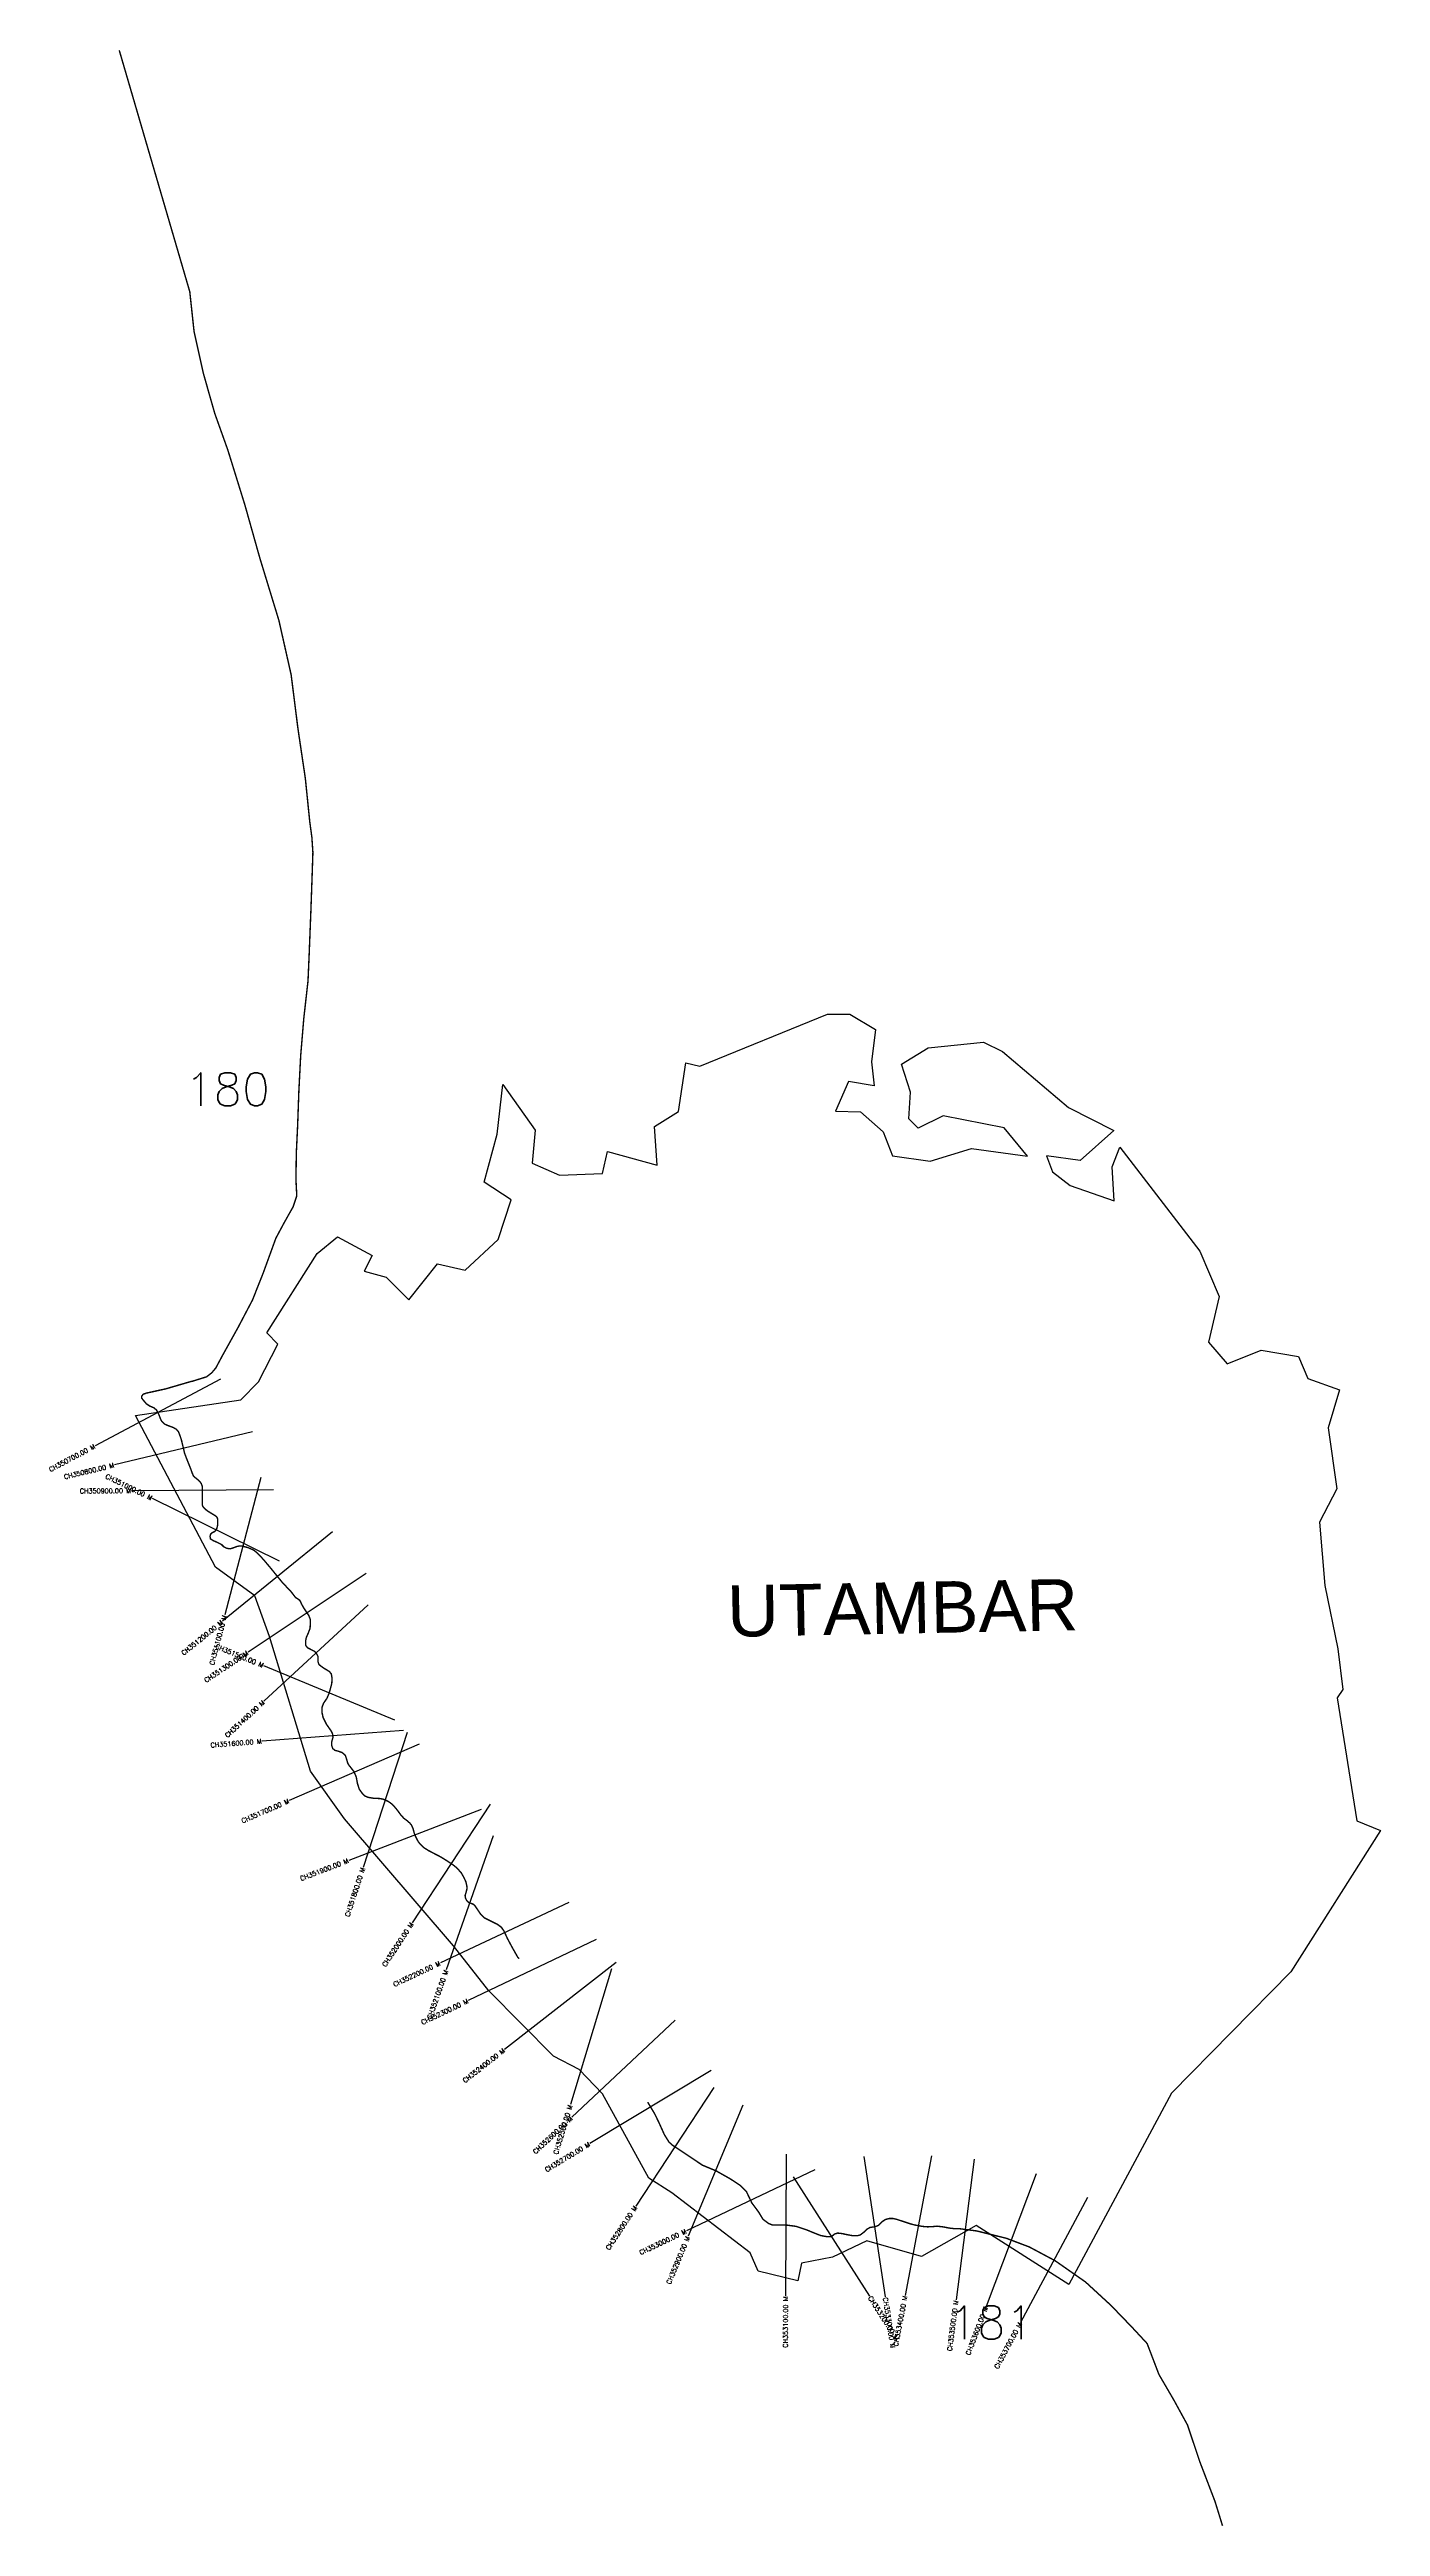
# Model space of a CAD drawing. Header units: metres. Extents: x 293367 to 296182, y 1978557 to 1983794.
import ezdxf
from ezdxf.enums import TextEntityAlignment as Align

# ---------------------------------------------------------------- set-up
doc = ezdxf.new("R2010")
doc.units = ezdxf.units.M
doc.header["$MEASUREMENT"] = 0
for name, color, linetype in [('CS', 134, 'Continuous'), ('CSMark', 6, 'Continuous'), ('NATURALLY PROTECTED', 3, 'Continuous'), ('VILLAGE NAME', 250, 'Continuous')]:
    doc.layers.add(name, color=color, linetype=linetype)
doc.styles.get("Standard").update_dxf_attribs({"font": 'simplex.shx'})

msp = doc.modelspace()

# ---------------------------------------------------------------- linework, layer by layer
at = {"color": 6, "flags": 128}
for points in [[(294394, 1981509.4), (294387.7, 1981439.2), (294445.9, 1981414.4), (294537, 1981417.5), (294547.2, 1981463.9), (294652.2, 1981435.6), (294646.8, 1981517.2), (294697.8, 1981548.6), (294712.8, 1981651.4), (294742.4, 1981644.8), (295012.9, 1981754.9), (295060.1, 1981754.3), (295114.2, 1981722.4), (295105.5, 1981653.9), (295111.1, 1981603), (295057.3, 1981612), (295029.3, 1981549.3), (295082.5, 1981548.3), (295130.7, 1981505.5), (295149.9, 1981454.8), (295229.7, 1981443.6), (295317, 1981470.8), (295435.5, 1981454.6), (295386.5, 1981514.1), (295257, 1981539.4), (295204.3, 1981513.5), (295184.5, 1981533.3), (295188.5, 1981589.7), (295169.1, 1981648.8), (295225.6, 1981683.6), (295342.7, 1981695.4), (295382.5, 1981675.6), (295522.6, 1981557.1), (295617.9, 1981508.3), (295547.3, 1981445.3), (295475.5, 1981454.9), (295488.3, 1981420.9), (295526, 1981392), (295618.9, 1981359.6), (295615, 1981431.7), (295631, 1981473.1), (295799.8, 1981253.5), (295840.7, 1981157.3), (295818.4, 1981060.9), (295858, 1981015.3), (295929.6, 1981044.3), (296008.6, 1981030.8), (296028.8, 1980983.8), (296095.7, 1980959.9), (296071.6, 1980879.6), (296089.9, 1980750.8), (296052.9, 1980680.3), (296064.6, 1980546.4), (296091.9, 1980412.4), (296102.6, 1980326.2), (296090.7, 1980309.1), (296132.2, 1980048.6), (296182.2, 1980028), (295992.4, 1979729.2), (295740.5, 1979472.9), (295523.3, 1979067.9), (295327, 1979192.8), (295211.4, 1979127.7), (295095.7, 1979160.5), (295023, 1979126.3), (294957.8, 1979113.7), (294950.1, 1979075.9), (294865.8, 1979096.2), (294848.7, 1979134.9), (294683.7, 1979262.3), (294634.8, 1979293.2), (294536.9, 1979471.5), (294487.3, 1979522.9), (294433.2, 1979551.4), (294296.5, 1979689.4), (294221.3, 1979784.5), (293990.8, 1980053.3), (293918.9, 1980153.8), (293832.3, 1980438.4), (293801.1, 1980524.7), (293718.3, 1980585.4), (293549, 1980905.6), (293771.6, 1980939.1), (293808.9, 1980976.9), (293850.2, 1981056.8), (293826.6, 1981080.5), (293933.3, 1981248.4), (293976.4, 1981283.7), (294049.5, 1981244.3), (294032.4, 1981211.1), (294079, 1981198.1), (294126.9, 1981150.5), (294188.1, 1981226.8), (294246, 1981213.5), (294316.1, 1981278.3), (294343.5, 1981362.3), (294286.5, 1981399.5), (294314.1, 1981500.5), (294326, 1981605.6)], [(294326, 1981605.6), (294394, 1981509.4)]]:
    msp.add_lwpolyline(points, dxfattribs=at)
at = {"layer": 'CS'}
for p, q in [((293728.5, 1980982.9), (293463.6, 1980842)), ((293796.2, 1980871.3), (293504.5, 1980801.4)), ((293814, 1980774.5), (293737.9, 1980484.3)), ((293840.6, 1980748.6), (293540.6, 1980746.8)), ((293853.9, 1980597.7), (293584.7, 1980730.1)), ((293965.9, 1980659.8), (293732.9, 1980470.8)), ((294036.7, 1980571.5), (293787, 1980405.3)), ((294041.1, 1980505.2), (293820.7, 1980301.6)), ((294097.2, 1980261.5), (293820.1, 1980376.5)), ((294115.9, 1980240.1), (293816.8, 1980217.1)), ((294123.7, 1980235.6), (294030.5, 1979950.4)), ((294149.3, 1980210.9), (293874.1, 1980091.5)), ((294280.1, 1980072.6), (293999.9, 1979965.2)), ((294298.8, 1980083.8), (294134.1, 1979833.1)), ((294305.3, 1980016.8), (294206.4, 1979733.5)), ((294465.6, 1979876.1), (294194, 1979748.6)), ((294523.5, 1979798.1), (294252.9, 1979668.7)), ((294565.8, 1979749.5), (294329.2, 1979565.1)), ((294555.8, 1979735.8), (294469.1, 1979448.7)), ((294690.3, 1979627.4), (294471.7, 1979421.9)), ((294766.9, 1979521), (294510, 1979366.2)), ((294772.4, 1979484.7), (294607.4, 1979234.2)), ((294833.6, 1979447.4), (294718.1, 1979170.6)), ((294925.4, 1979344), (294924, 1979044)), ((295089.7, 1979338.6), (295134.8, 1979042)), ((295232.4, 1979340.1), (295176.9, 1979045.3)), ((294985.5, 1979310.4), (294714.4, 1979181.8)), ((294939.8, 1979296.1), (295101.5, 1979043.4)), ((295323.1, 1979333.4), (295284.7, 1979035.9)), ((295454, 1979302.5), (295348.1, 1979021.8)), ((295562.2, 1979252.2), (295420.8, 1978987.6))]:
    msp.add_line(p, q, dxfattribs=at)
at = {"layer": 'NATURALLY PROTECTED', "const_width": 3, "flags": 128}
for points in [[(293514.6, 1983792.9), (293663.8, 1983282.3), (293672.9, 1983197.9), (293692.6, 1983109.4), (293716.6, 1983025.1), (293744.3, 1982947.5), (293780.3, 1982831.6), (293811.9, 1982719.3), (293852.3, 1982587.2), (293878.2, 1982472.3), (293892.6, 1982358.2), (293908.2, 1982253.4), (293917.6, 1982161.2), (293922.1, 1982128.2), (293924.2, 1982096.4), (293922.5, 1982045.4), (293920, 1981974.3), (293916.4, 1981883.1), (293913.9, 1981825.2), (293904.9, 1981745.3), (293898.3, 1981665.7), (293894.5, 1981591.5), (293891.9, 1981518.4), (293889.1, 1981460.1), (293888.4, 1981403.7), (293890.1, 1981370.3), (293882.5, 1981347.4), (293872.7, 1981330.1), (293861.5, 1981310), (293845.8, 1981280.6), (293819.2, 1981207.5), (293796.4, 1981150), (293765.3, 1981090.9), (293733.1, 1981033), (293718.8, 1981006.3), (293710.2, 1980996.1), (293699.4, 1980987.7), (293669.5, 1980978.4), (293666, 1980977.7), (293613.6, 1980962.4), (293571.6, 1980953.1), (293565.4, 1980950.9), (293562.3, 1980946.9), (293562.2, 1980942.4), (293565.5, 1980938.3), (293571.9, 1980930.7), (293579.1, 1980925.9), (293587.6, 1980922.3), (293593.2, 1980917.8), (293598.5, 1980907.8), (293601.4, 1980900), (293603.2, 1980895.9), (293605.1, 1980892.9), (293610.6, 1980887.7), (293617.5, 1980884.7), (293628.4, 1980880.7), (293635.4, 1980876.7), (293639.8, 1980871.8), (293642.1, 1980865.9), (293644, 1980860.7), (293646.1, 1980854.1), (293649.5, 1980840.1), (293652.7, 1980826.5), (293656.6, 1980816.1), (293661.1, 1980804.6), (293664.8, 1980795.7), (293668.6, 1980785), (293671.4, 1980778.5), (293674.6, 1980775.1), (293683.2, 1980768.2), (293687.9, 1980762.4), (293690.5, 1980755.5), (293690.6, 1980739), (293690.4, 1980725.2), (293690.1, 1980718.7), (293691, 1980714.2), (293694.5, 1980709.8), (293700.5, 1980704.6), (293707, 1980700.5), (293712, 1980697.4), (293715.4, 1980695.5), (293719.8, 1980692.4), (293722, 1980689.6), (293722.9, 1980685.9), (293722.5, 1980672.7), (293721.1, 1980667.6), (293718.9, 1980662.9), (293716.2, 1980660.5), (293711, 1980657.8), (293708.1, 1980655.4), (293706.7, 1980650.7), (293707.6, 1980645), (293712.8, 1980641.6), (293722.1, 1980637.5), (293731, 1980633), (293735.8, 1980628.2), (293742, 1980625), (293749.2, 1980624), (293755.6, 1980625.9), (293763.7, 1980629), (293768.1, 1980629.8), (293774.9, 1980629.7), (293786.6, 1980626.6), (293798.5, 1980621.5), (293805, 1980616.5), (293813.2, 1980608.2), (293819.8, 1980601.1), (293834.3, 1980583.9), (293859.6, 1980552.8), (293877.7, 1980533.7), (293885.6, 1980523.5), (293888.6, 1980520.3), (293893.9, 1980517), (293896.1, 1980515.3), (293898, 1980512.3), (293899.8, 1980508), (293904.5, 1980499.5), (293915.7, 1980482.7), (293918.6, 1980474.8), (293918.8, 1980466.1), (293918.2, 1980455.7), (293914.3, 1980445.5), (293910.2, 1980436.3), (293908.9, 1980429.5), (293908.7, 1980420.2), (293912.7, 1980414.9), (293919.3, 1980411.4), (293927.3, 1980407.3), (293932.1, 1980402.2), (293935, 1980396.1), (293935.1, 1980384.9), (293937, 1980379.3), (293945.7, 1980372.6), (293959, 1980364.5), (293963.2, 1980359.5), (293964.8, 1980349.5), (293964.1, 1980338.9), (293958.8, 1980319.5), (293954.1, 1980308.1), (293946.7, 1980297.3), (293943.4, 1980288.5), (293943.2, 1980279), (293945.9, 1980266.9), (293953, 1980252.8), (293962.9, 1980238.6), (293966.1, 1980232), (293966.6, 1980225.2), (293964, 1980215.7), (293963.8, 1980208.7), (293966.1, 1980201.9), (293970.3, 1980197.9), (293977.8, 1980196), (293986.1, 1980193.1), (293992.8, 1980187.3), (293995.1, 1980180.2), (293998.1, 1980170.2), (294000.3, 1980166.6), (294010.9, 1980153.1), (294016, 1980141.2), (294018.2, 1980128.6), (294022.2, 1980115.8), (294028.8, 1980106.6), (294033.8, 1980101.5), (294040.8, 1980098.4), (294052.1, 1980096.6), (294065.1, 1980095.9), (294072, 1980094.7), (294077.4, 1980092.9), (294085, 1980088.9), (294091.2, 1980084.3), (294096.6, 1980078.7), (294102.6, 1980071.6), (294110.6, 1980060.6), (294116.7, 1980054.1), (294123.7, 1980048.9), (294129.5, 1980043.7), (294133, 1980039.2), (294136.2, 1980031.9), (294138.5, 1980022.9), (294141, 1980016.3), (294145, 1980008.5), (294147.8, 1980003.5), (294152.3, 1979998.5), (294157.9, 1979992.6), (294168.5, 1979986), (294179.7, 1979980.1), (294194.4, 1979972.5), (294208.1, 1979964), (294219.9, 1979956.2), (294229.1, 1979948.8), (294238.1, 1979938.5), (294243.3, 1979929.5), (294247.9, 1979919.6), (294249.8, 1979910.9), (294250.2, 1979905.7), (294248.6, 1979899), (294246.1, 1979890.6), (294247.1, 1979884.9), (294249.4, 1979880.2), (294254.4, 1979875.7), (294262.9, 1979872.7), (294266.5, 1979869.8), (294273, 1979860.2), (294279.1, 1979851.3), (294286.4, 1979843.8), (294302.5, 1979835.7), (294314.5, 1979829.9), (294322.9, 1979823.6), (294328.2, 1979815.9), (294335.8, 1979799.6), (294345.5, 1979781.5), (294357.5, 1979760.3), (294360.5, 1979757.2)], [(294632.4, 1979453.8), (294633.4, 1979452), (294646.8, 1979429.8), (294655.8, 1979411.3), (294667.8, 1979384.7), (294677.5, 1979369.3), (294684.3, 1979363.1), (294703.3, 1979350.6), (294721.7, 1979338.3), (294748, 1979320.6), (294777.3, 1979308.4), (294807.4, 1979291.4), (294828.7, 1979277.3), (294841.1, 1979264.8), (294852.4, 1979241), (294867.1, 1979221.2), (294876.2, 1979206.1), (294888.3, 1979197.1), (294895.8, 1979194.2), (294908.3, 1979194.1), (294925.1, 1979194), (294946.3, 1979191.2), (294967.6, 1979184.1), (294986.6, 1979176.3), (294998.5, 1979171.7), (295012.4, 1979169.2), (295020.2, 1979169.4), (295023.5, 1979171.6), (295027.8, 1979175.1), (295034.2, 1979177), (295043.7, 1979175.9), (295049.8, 1979174.5), (295056.7, 1979173.1), (295067.2, 1979171.3), (295075.5, 1979171.3), (295081.9, 1979173), (295091.2, 1979180.2), (295096.8, 1979185.6), (295102.6, 1979188.8), (295113.3, 1979190.5), (295120.8, 1979193.4), (295128.9, 1979201.6), (295135.5, 1979205.9), (295143.7, 1979207.9), (295151.1, 1979207.8), (295158.4, 1979206.2), (295175.1, 1979200.8), (295187.9, 1979196.5), (295197.6, 1979194), (295213.2, 1979191.1), (295223.9, 1979190.2), (295233.3, 1979190.5), (295244.3, 1979191.6), (295258, 1979190), (295270.5, 1979187.5), (295281.3, 1979186.3), (295291.4, 1979186.3), (295328.1, 1979181.5), (295391.1, 1979165.9), (295439.5, 1979147.6), (295493.9, 1979118.6), (295558.5, 1979073.4), (295611.9, 1979024.3), (295656.1, 1978978.5), (295688.6, 1978943.5), (295713.6, 1978878), (295745.7, 1978822.9), (295773.9, 1978771.4), (295800.2, 1978693.1), (295832.3, 1978609.2), (295848.1, 1978558.1)]]:
    msp.add_lwpolyline(points, dxfattribs=at)

# ---------------------------------------------------------------- texts
at = {"char_height": 70, "attachment_point": 1}
for s, width, insert in [('180', 129.489, (293654, 1981630.8)), ('181', 95.172, (295269.2, 1979022.9))]:
    msp.add_mtext_dynamic_manual_height_columns(s, width=width, gutter_width=1, heights=[0], dxfattribs=dict(at, insert=insert))
at = {"layer": 'CSMark'}
for s, rotation, p in [('CH350700.00 M', 28.0025, (293462.7, 1980841.5)), ('CH350800.00 M', 13.4894, (293503.5, 1980801.1)), ('CH350900.00 M', 0.3395, (293539.6, 1980746.8)), ('CH351000.00 M', 333.8236, (293583.8, 1980730.5)), ('CH351200.00 M', 39.0601, (293732.1, 1980470.1)), ('CH351100.00 M', 75.3023, (293737.6, 1980483.4)), ('CH351300.00 M', 33.6405, (293786.1, 1980404.7)), ('CH351500.00 M', 337.4717, (293819.1, 1980376.9)), ('CH351400.00 M', 42.7236, (293820, 1980300.9)), ('CH351600.00 M', 4.3996, (293815.8, 1980217)), ('CH351700.00 M', 23.4437, (293873.2, 1980091.1)), ('CH351900.00 M', 20.958, (293999, 1979964.9)), ('CH351800.00 M', 71.9068, (294030.2, 1979949.5)), ('CH352000.00 M', 56.6991, (294133.6, 1979832.3)), ('CH352200.00 M', 25.1541, (294193.1, 1979748.1)), ('CH352100.00 M', 70.7463, (294206.1, 1979732.6)), ('CH352300.00 M', 25.5598, (294252, 1979668.3)), ('CH352400.00 M', 37.9233, (294328.4, 1979564.5)), ('CH352500.00 M', 73.1907, (294468.8, 1979447.7)), ('CH352600.00 M', 43.2362, (294471, 1979421.2)), ('CH352700.00 M', 31.0737, (294509.1, 1979365.7)), ('CH352800.00 M', 56.62, (294606.8, 1979233.3)), ('CH353000.00 M', 25.3703, (294713.5, 1979181.4)), ('CH352900.00 M', 67.3551, (294717.7, 1979169.6)), ('CH353100.00 M', 89.7457, (294924, 1979043)), ('CH353400.00 M', 79.3402, (295176.7, 1979044.3)), ('CH353500.00 M', 82.6475, (295284.5, 1979034.9)), ('CH353600.00 M', 69.3176, (295347.7, 1979020.9)), ('CH353700.00 M', 61.8839, (295420.3, 1978986.7))]:
    msp.add_text(s, height=10, rotation=rotation, dxfattribs=at).set_placement(p, align=Align.MIDDLE_RIGHT)
for s, rotation, p in [('CH353200.00 M', 302.6075, (295102, 1979042.5)), ('CH353300.00 M', 278.6316, (295134.9, 1979041))]:
    msp.add_text(s, height=10, rotation=rotation, dxfattribs=at).set_placement(p, align=Align.MIDDLE_LEFT)
at = {"layer": 'VILLAGE NAME', "insert": (294799.1, 1980546.4), "char_height": 108.748, "attachment_point": 1, "rotation": 1.1028}
msp.add_mtext_dynamic_manual_height_columns('{\\fArial|b0|i0|c0|p34;UTAMBAR}', width=1571.314, gutter_width=543.7, heights=[0], dxfattribs=at)

doc.saveas('drawing.dxf')
